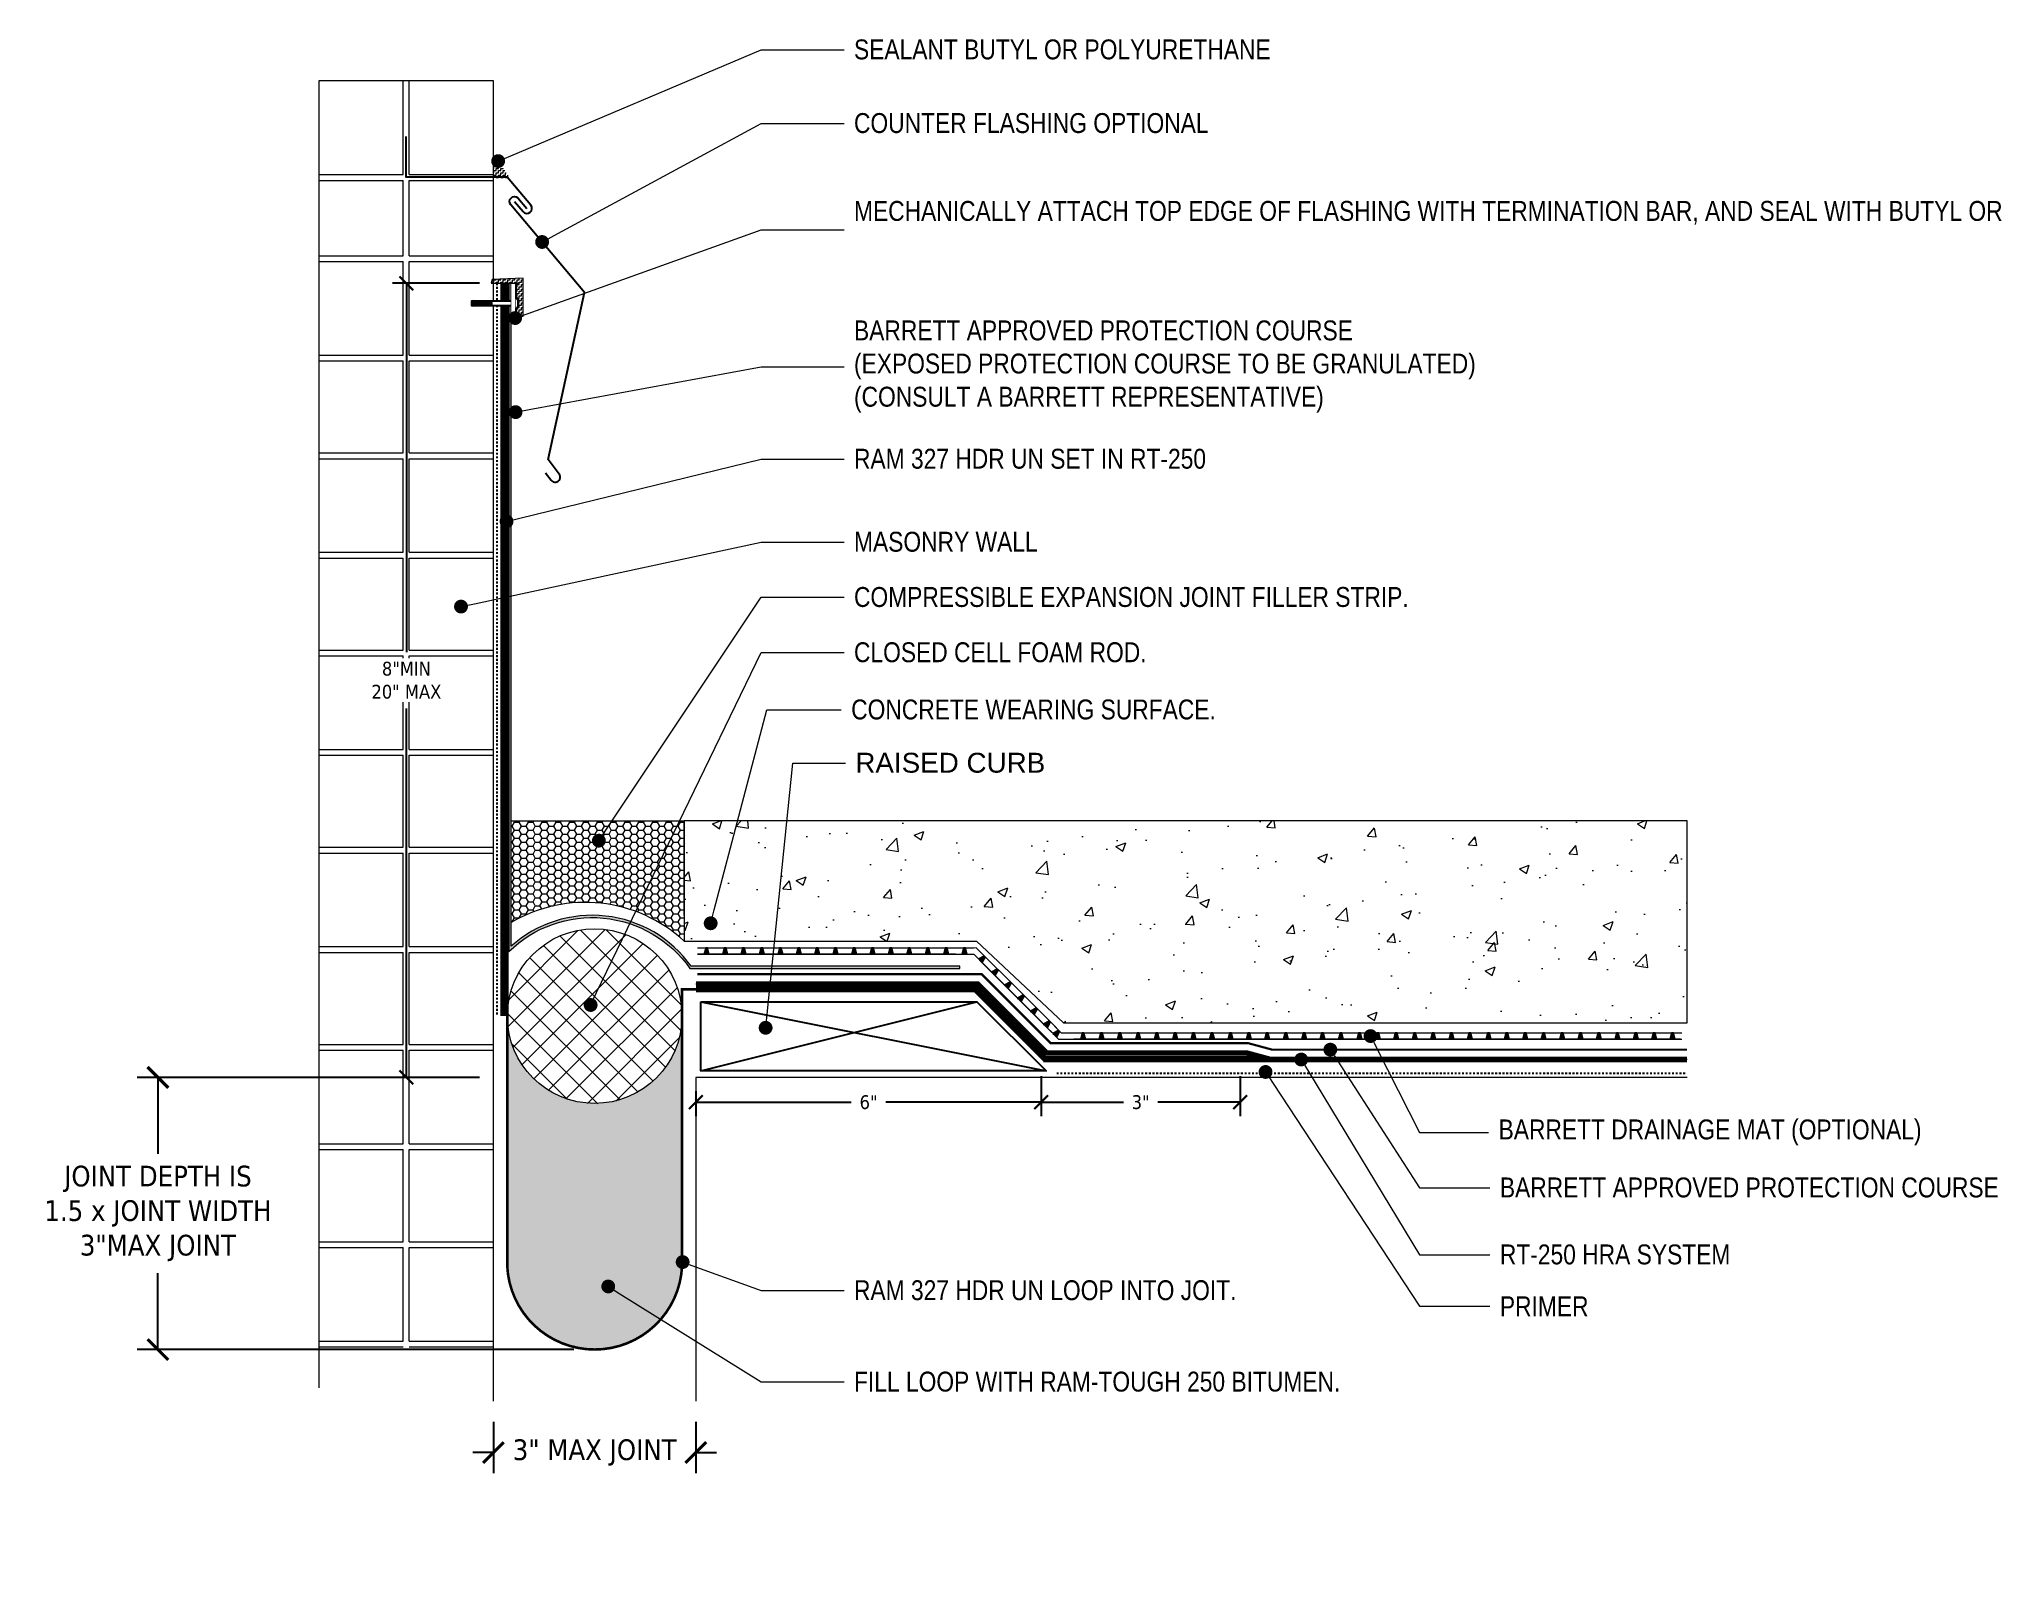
# Model space of a CAD drawing. Header units: inches. Extents: x -15 to 497, y -5 to 78.
# Drawn here: x -15.1 to 91.2, y -4.9 to 77.9 of the extents above; entities that cross this region are included whole.
import ezdxf
from ezdxf import colors
from ezdxf.entities.mleader import LeaderData, LeaderLine
from ezdxf.math import Vec2, Vec3

# ---------------------------------------------------------------- set-up
doc = ezdxf.new("R2010")
doc.units = ezdxf.units.IN
doc.header["$MEASUREMENT"] = 0
doc.set_wipeout_variables(frame=1)
doc.linetypes.add('Dashed - Dense', pattern=[0.8, 0.5000000000000001, -0.3])
doc.linetypes.add('DASHED2', pattern=[0.18749999999999997, 0.125, -0.06249999999999998])
for name, color, linetype, lineweight in [('Dimensions', 20, 'Continuous', 0), ('Drainage Mat', 191, 'Continuous', 0), ('Others', 190, 'Continuous', 0), ('RAM HDR 327', 63, 'Continuous', 0), ('Ram Mastic', 191, 'Continuous', 0), ('RT-250 HRA SYSTEM LIQUID', 241, 'Continuous', 0), ('RT-250 HRA SYSTEM MESH', 3, 'Continuous', 0), ('Text', 20, 'Continuous', 0)]:
    doc.layers.add(name, color=color, linetype=linetype, lineweight=lineweight)
for name, color, linetype in [('Fastener', 94, 'Continuous'), ('Insulation Border', 8, 'Continuous'), ('Primer', 32, 'DASHED2')]:
    doc.layers.add(name, color=color, linetype=linetype)
doc.layers.add('Metal', color=17, linetype='Continuous', true_color=0x803345)
doc.layers.add('Protection Course', color=99, linetype='Dashed - Dense', lineweight=0, true_color=0x216123)
doc.styles.add('Annotative', font='tahoma.ttf')
doc.styles.get("Standard").update_dxf_attribs({"font": ''})
doc.styles.get('Standard').set_extended_font_data('Arial Narrow')
doc.dimstyles.new('Annotative', dxfattribs={"dimscale": 0, "dimtxt": 0.09375, "dimasz": 0.09375, "dimexe": 0.09375, "dimexo": 0.09375, "dimgap": 0.0625, "dimtad": 0, "dimtih": 1, "dimtoh": 1, "dimlfac": -1, "dimzin": 3, "dimdsep": 46, "dimlunit": 4, "dimtxsty": 'Annotative', "dimblk": 'ARCHTICK', "dimcen": 0.09, "dimclrd": 256, "dimclre": 256, "dimclrt": 256, "dimadec": 0, "dimazin": 2, "dimtfac": 1, "dimtix": 1, "dimtofl": 0, "dimtmove": 1, "dimatfit": 1, "dimldrblk": 'CLOSEDBLANK', "dimfxl": 1, "dimtfill": 1, "dimtolj": 1, "dimtzin": 0, "dimarcsym": 0})

# ---------------------------------------------------------------- blocks, each defined once
blk = doc.blocks.new('_Dot')
at = {"color": 0, "linetype": 'ByBlock', "lineweight": -2}
blk.add_line((-0.5, 0), (-1, 0), dxfattribs=at)
at = {"color": 0, "linetype": 'ByBlock', "const_width": 0.5}
blk.add_lwpolyline([(-0.25, 0, 1), (0.25, 0, 1)], format="xyb", close=True, dxfattribs=at)
blk = doc.blocks.new('*U15')
at = {"layer": 'Drainage Mat'}
h = blk.add_hatch(color=256, dxfattribs=at)
h.dxf.hatch_style = 1
h.paths.add_polyline_path([(0.5, 0.3434894559173207), (0.4471967740336369, 0.3434894559173207), (0.3551590517043379, 0), (0.5, 0), (0.644840948295661, 0), (0.5528032259663647, 0.3434894559173207)])
at = {"layer": 'Drainage Mat', "linetype": 'Continuous'}
for points in [[(0, 0.3434894559173207), (1, 0.3434894559173207)], [(0, 0), (1, 0)]]:
    blk.add_lwpolyline(points, dxfattribs=at)
blk.add_lwpolyline([(0.5, 0.3434894559173207), (0.4471967740336369, 0.3434894559173207), (0.3551590517043379, 0), (0.5, 0), (0.644840948295661, 0), (0.5528032259663647, 0.3434894559173207)], close=True, dxfattribs=at)
blk = doc.blocks.new('*U16')
at = {"layer": 'Drainage Mat', "color": 0, "linetype": 'ByBlock', "lineweight": -2, "transparency": 16777216}
for p in [(20.613534071604477, 28.243657890712086), (21.613534071604477, 28.243657890712086), (22.613534071604477, 28.243657890712086), (23.613534071604477, 28.243657890712086), (24.613534071604477, 28.243657890712086), (25.613534071604477, 28.243657890712086), (26.613534071604477, 28.243657890712086), (27.613534071604477, 28.243657890712086), (28.613534071604477, 28.243657890712086), (29.613534071604477, 28.243657890712086), (30.613534071604477, 28.243657890712086), (31.613534071604477, 28.243657890712086), (32.61353407160448, 28.243657890712086), (33.61353407160448, 28.243657890712086), (34.61353407160448, 28.243657890712086)]:
    blk.add_blockref('*U15', p, dxfattribs=at)
blk = doc.blocks.new('*U17')
at = {"layer": 'Drainage Mat'}
h = blk.add_hatch(color=256, dxfattribs=at)
h.dxf.hatch_style = 1
h.paths.add_polyline_path([(0.5, 0.3434894559173207), (0.4471967740336369, 0.3434894559173207), (0.3551590517043379, 0), (0.5, 0), (0.644840948295661, 0), (0.5528032259663647, 0.3434894559173207)])
at = {"layer": 'Drainage Mat', "linetype": 'Continuous'}
for points in [[(0, 0.3434894559173207), (1, 0.3434894559173207)], [(0, 0), (1, 0)]]:
    blk.add_lwpolyline(points, dxfattribs=at)
blk.add_lwpolyline([(0.5, 0.3434894559173207), (0.4471967740336369, 0.3434894559173207), (0.3551590517043379, 0), (0.5, 0), (0.644840948295661, 0), (0.5528032259663647, 0.3434894559173207)], close=True, dxfattribs=at)
blk = doc.blocks.new('*U18')
at = {"layer": 'Drainage Mat', "color": 0, "linetype": 'ByBlock', "lineweight": -2, "transparency": 16777216}
for p in [(41.04072427402605, 23.643817036166), (42.04072427402605, 23.643817036166), (43.04072427402605, 23.643817036166), (44.04072427402605, 23.643817036166), (45.04072427402605, 23.643817036166), (46.04072427402605, 23.643817036166), (47.04072427402605, 23.643817036166), (48.04072427402605, 23.643817036166), (49.04072427402605, 23.643817036166), (50.04072427402605, 23.643817036166), (51.04072427402605, 23.643817036166), (52.04072427402605, 23.643817036166), (53.04072427402605, 23.643817036166), (54.04072427402605, 23.643817036166), (55.04072427402605, 23.643817036166), (56.04072427402605, 23.643817036166), (57.04072427402605, 23.643817036166), (58.04072427402605, 23.643817036166), (59.04072427402605, 23.643817036166), (60.04072427402605, 23.643817036166), (61.04072427402605, 23.643817036166), (62.04072427402605, 23.643817036166), (63.04072427402605, 23.643817036166), (64.04072427402605, 23.643817036166), (65.04072427402605, 23.643817036166), (66.04072427402605, 23.643817036166), (67.04072427402605, 23.643817036166), (68.04072427402605, 23.643817036166), (69.04072427402605, 23.643817036166), (70.04072427402605, 23.643817036166), (71.04072427402605, 23.643817036166), (72.04072427402605, 23.643817036166), (73.04072427402605, 23.643817036166)]:
    blk.add_blockref('*U17', p, dxfattribs=at)
blk = doc.blocks.new('*U19')
at = {"layer": 'Drainage Mat'}
h = blk.add_hatch(color=256, dxfattribs=at)
h.dxf.hatch_style = 1
h.paths.add_polyline_path([(0.5, 0.3434894559173207), (0.4471967740336369, 0.3434894559173207), (0.3551590517043379, 0), (0.5, 0), (0.644840948295661, 0), (0.5528032259663647, 0.3434894559173207)])
at = {"layer": 'Drainage Mat', "linetype": 'Continuous'}
for points in [[(0, 0.3434894559173207), (1, 0.3434894559173207)], [(0, 0), (1, 0)]]:
    blk.add_lwpolyline(points, dxfattribs=at)
blk.add_lwpolyline([(0.5, 0.3434894559173207), (0.4471967740336369, 0.3434894559173207), (0.3551590517043379, 0), (0.5, 0), (0.644840948295661, 0), (0.5528032259663647, 0.3434894559173207)], close=True, dxfattribs=at)
blk = doc.blocks.new('*U20')
at = {"layer": 'Drainage Mat', "color": 0, "linetype": 'ByBlock', "lineweight": -2, "transparency": 16777216}
for p in [(1088.3216865915122, 0.3189784293756759), (1089.3216865915122, 0.3189784293756759), (1090.3216865915122, 0.3189784293756759), (1091.3216865915122, 0.3189784293756759), (1092.3216865915122, 0.3189784293756759), (1093.321686591512, 0.3189784293757655)]:
    blk.add_blockref('*U19', p, dxfattribs=at)
blk = doc.blocks.new('_ArchTick')
at = {"color": 0, "linetype": 'ByBlock', "const_width": 0.15}
blk.add_lwpolyline([(-0.5, -0.5), (0.5, 0.5)], dxfattribs=at)
blk = doc.blocks.new('*D24')
at = {"layer": 'Defpoints', "color": 0, "transparency": 16777216}
for p in [(39.268722867091014, 22.380195624865777), (20.527817843223488, 21.560408738172995), (39.268722867091014, 20.211133447990093)]:
    blk.add_point(p, dxfattribs=at)
at = {"layer": 'Dimensions', "lineweight": -2, "transparency": 16777216}
for p, q in [((39.268722867091014, 21.630195624865777), (39.268722867091014, 19.461133447990093)), ((20.527817843223488, 20.810408738172995), (20.527817843223488, 19.461133447990093)), ((20.527817843223488, 20.211133447990093), (28.959804942128372, 20.211133447990093)), ((39.268722867091014, 20.211133447990093), (30.83673576818613, 20.211133447990093))]:
    blk.add_line(p, q, dxfattribs=at)
at = {"layer": 'Dimensions', "lineweight": -2, "transparency": 16777216, "xscale": 0.75, "yscale": 0.75, "zscale": 0.75, "rotation": 180}
blk.add_blockref('_ArchTick', (20.527817843223488, 20.211133447990093), dxfattribs=at)
at = {"layer": 'Dimensions', "lineweight": -2, "transparency": 16777216, "xscale": 0.75, "yscale": 0.75, "zscale": 0.75}
blk.add_blockref('_ArchTick', (39.268722867091014, 20.211133447990093), dxfattribs=at)
at = {"layer": 'Dimensions', "transparency": 16777216, "insert": (29.89827035515725, 20.211133447990093), "char_height": 0.75, "attachment_point": 5, "style": 'Annotative', "bg_fill": 3, "box_fill_scale": 1.25, "bg_fill_color": 9, "bg_fill_true_color": 13158600, "bg_fill_transparency": 0}
blk.add_mtext('\\A1;6"', dxfattribs=at)
blk = doc.blocks.new('_ClosedBlank')
at = {"color": 0, "linetype": 'ByBlock', "lineweight": -2}
for p, q in [((-1, 0.1666666666666666), (0, 0)), ((-1, 0.1666666666666666), (-1, -0.1666666666666666)), ((0, 0), (-1, -0.1666666666666666))]:
    blk.add_line(p, q, dxfattribs=at)
blk = doc.blocks.new('*D25')
at = {"layer": 'Defpoints', "color": 0, "transparency": 16777216}
for p in [(39.268722867091014, 22.380195624865777), (50.06568352207853, 22.380195624865777), (50.06568352207853, 20.211133447990065)]:
    blk.add_point(p, dxfattribs=at)
at = {"layer": 'Dimensions', "lineweight": -2, "transparency": 16777216}
for p, q in [((39.268722867091014, 21.630195624865777), (39.268722867091014, 19.461133447990065)), ((50.06568352207853, 21.630195624865777), (50.06568352207853, 19.461133447990065)), ((39.268722867091014, 20.211133447990065), (43.73175994408108, 20.211133447990065)), ((50.06568352207853, 20.211133447990065), (45.60264644508847, 20.211133447990065))]:
    blk.add_line(p, q, dxfattribs=at)
at = {"layer": 'Dimensions', "lineweight": -2, "transparency": 16777216, "xscale": 0.75, "yscale": 0.75, "zscale": 0.75, "rotation": 180}
blk.add_blockref('_ArchTick', (39.268722867091014, 20.211133447990065), dxfattribs=at)
at = {"layer": 'Dimensions', "lineweight": -2, "transparency": 16777216, "xscale": 0.75, "yscale": 0.75, "zscale": 0.75}
blk.add_blockref('_ArchTick', (50.06568352207853, 20.211133447990065), dxfattribs=at)
at = {"layer": 'Dimensions', "transparency": 16777216, "insert": (44.66720319458477, 20.211133447990065), "char_height": 0.75, "attachment_point": 5, "style": 'Annotative', "bg_fill": 3, "box_fill_scale": 1.25, "bg_fill_color": 9, "bg_fill_true_color": 13158600, "bg_fill_transparency": 0}
blk.add_mtext('\\A1;3"', dxfattribs=at)
blk = doc.blocks.new('zamac')
blk.add_wipeout([(-2.34375, 0.11718750000000022), (-2.265625, 0.13671875), (0, 0.13671875), (0, -0.13671875), (-2.265625, -0.13671875), (-2.34375, -0.11718749999999978)])
at = {"color": 0, "linetype": 'Continuous', "ltscale": 1.75}
for points in [[(-2.265625, 0.0390625), (-2.265625, 0.13671875), (-2.34375, 0.1171875), (-2.34375, -0.1171875), (-2.265625, -0.13671875), (-2.265625, -0.0390625)], [(-2.34375, -0.0390625), (-1.25, -0.0390625), (-1.25, 0.0390625), (-2.34375, 0.0390625)], [(-2.265625, 0.13671875), (0, 0.13671875)], [(0, -0.13671875), (-2.265625, -0.13671875)]]:
    blk.add_lwpolyline(points, dxfattribs=at)
blk.add_lwpolyline([(0, -0.3515625), (0, 0.3515625), (0.01953125, 0.3515625, -0.2360679774997382), (0.05078125, 0.3359375), (0.1484375, 0.2057291666667425, -0.1622776601684073), (0.15625, 0.1822916666667424), (0.15625, -0.1822916666667424, -0.162277660168398), (0.1484375, -0.2057291666667425), (0.05078125, -0.3359375, -0.2360679774997485), (0.01953125, -0.3515625)], format="xyb", close=True, dxfattribs=at)
blk = doc.blocks.new('flat term')
at = {"layer": 'Fastener'}
blk.add_blockref('zamac', (476.01769965714425, 15.023769702130398), dxfattribs=at)
at = {"layer": 'Drainage Mat'}
blk.add_lwpolyline([(476.01769965714425, 13.956656983527996), (475.8313328278162, 13.956656983527996), (475.8313328278162, 16.118154102775097), (476.01769965714425, 16.118154102775097)], close=True, dxfattribs=at)
blk.add_wipeout([(476.01769965714425, 13.956656983527996), (475.8313328278162, 13.956656983527996), (475.8313328278162, 16.118154102775097), (476.01769965714425, 16.118154102775097)]).dxf.layer = 'Fastener'
blk = doc.blocks.new('*D21')
at = {"layer": 'Defpoints', "color": 0, "transparency": 16777216}
for p in [(9.542044769960174, 64.68221622682968), (4.81769854864058, 21.560408738172992), (9.542044769960174, 21.560408738172995)]:
    blk.add_point(p, dxfattribs=at)
at = {"layer": 'Dimensions', "lineweight": -2, "transparency": 16777216}
for p, q in [((8.792044769960174, 64.68221622682968), (4.06769854864057, 64.68221622682968)), ((4.81769854864057, 64.68221622682968), (4.817698548640575, 44.64548978270281)), ((4.81769854864058, 21.560408738172992), (4.817698548640576, 41.59713518229985)), ((8.792044769960174, 21.560408738172995), (4.06769854864058, 21.560408738172992))]:
    blk.add_line(p, q, dxfattribs=at)
at = {"layer": 'Dimensions', "lineweight": -2, "transparency": 16777216, "xscale": 0.75, "yscale": 0.75, "zscale": 0.75}
for p, rotation in [((4.81769854864057, 64.68221622682968), 90), ((4.81769854864058, 21.560408738172992), 270)]:
    blk.add_blockref('_ArchTick', p, dxfattribs=dict(at, rotation=rotation))
at = {"layer": 'Dimensions', "transparency": 16777216, "insert": (4.817698548640586, 43.121312482501324), "char_height": 0.75, "attachment_point": 5, "style": 'Annotative', "bg_fill": 3, "box_fill_scale": 1.25, "bg_fill_color": 9, "bg_fill_true_color": 13158600, "bg_fill_transparency": 0}
blk.add_mtext('\\A1;8"MIN\\P20" MAX', dxfattribs=at)
blk = doc.blocks.new('*D22')
at = {"layer": 'Defpoints', "color": 0, "transparency": 16777216}
for p in [(9.542044769960174, 21.560408738172995), (-8.667486841273448, 6.784211449129156), (15.034931346903143, 6.78421144912916)]:
    blk.add_point(p, dxfattribs=at)
at = {"layer": 'Dimensions', "lineweight": -2, "transparency": 16777216}
for p, q in [((8.417044769960174, 21.560408738172995), (-9.792486841273451, 21.56040873817299)), ((-8.667486841273451, 21.56040873817299), (-8.66748684127345, 17.406653612791434)), ((-8.667486841273448, 6.784211449129156), (-8.667486841273448, 10.937966574510707)), ((13.909931346903143, 6.784211449129159), (-9.79248684127345, 6.784211449129156))]:
    blk.add_line(p, q, dxfattribs=at)
at = {"layer": 'Dimensions', "lineweight": -2, "transparency": 16777216, "xscale": 1.125, "yscale": 1.125, "zscale": 1.125}
for p, rotation in [((-8.667486841273451, 21.56040873817299), 90), ((-8.667486841273448, 6.784211449129156), 270)]:
    blk.add_blockref('_ArchTick', p, dxfattribs=dict(at, rotation=rotation))
at = {"layer": 'Dimensions', "transparency": 16777216, "insert": (-8.667486841273444, 14.172310093651072), "char_height": 1.125, "attachment_point": 5, "style": 'Annotative', "bg_fill": 3, "box_fill_scale": 1.25, "bg_fill_color": 9, "bg_fill_true_color": 13158600, "bg_fill_transparency": 0}
blk.add_mtext('\\A1;JOINT DEPTH IS\\P1.5 x JOINT WIDTH\\P3"MAX JOINT', dxfattribs=at)
blk = doc.blocks.new('*D23')
at = {"layer": 'Defpoints', "color": 0, "transparency": 16777216}
for p in [(9.542044769960171, 3.9874348016277423), (20.527817843223488, 3.9874348016277423), (9.542044769960171, 1.187810203395145)]:
    blk.add_point(p, dxfattribs=at)
at = {"layer": 'Dimensions', "lineweight": -2, "transparency": 16777216}
for p, q in [((9.542044769960171, 2.8624348016277423), (9.542044769960171, 0.06281020339514498)), ((20.527817843223488, 2.8624348016277423), (20.527817843223488, 0.06281020339514498)), ((9.542044769960171, 1.187810203395145), (8.417044769960171, 1.187810203395145)), ((20.527817843223488, 1.187810203395145), (21.652817843223488, 1.187810203395145))]:
    blk.add_line(p, q, dxfattribs=at)
at = {"layer": 'Dimensions', "lineweight": -2, "transparency": 16777216, "xscale": 1.125, "yscale": 1.125, "zscale": 1.125}
blk.add_blockref('_ArchTick', (9.542044769960171, 1.187810203395145), dxfattribs=at)
at = {"layer": 'Dimensions', "lineweight": -2, "transparency": 16777216, "xscale": 1.125, "yscale": 1.125, "zscale": 1.125, "rotation": 180}
blk.add_blockref('_ArchTick', (20.527817843223488, 1.187810203395145), dxfattribs=at)
at = {"layer": 'Dimensions', "transparency": 16777216, "insert": (15.03493130659183, 1.187810203395145), "char_height": 1.125, "attachment_point": 5, "style": 'Annotative', "bg_fill": 3, "box_fill_scale": 1.25, "bg_fill_color": 9, "bg_fill_true_color": 13158600, "bg_fill_transparency": 0}
blk.add_mtext('\\A1;3" MAX JOINT', dxfattribs=at)

msp = doc.modelspace()

# ---------------------------------------------------------------- hatches: boundary and pattern name
at = {"layer": 'Drainage Mat'}
h = msp.add_hatch(dxfattribs=at)
h.set_pattern_fill('ANSI37', color=256, scale=8)
h.set_pattern_definition([(45, (-1052.815044885324, 28.90605019455919), (-0.7071067811865476, 0.7071067811865476), []), (135, (-1052.815044885324, 28.90605019455919), (-0.7071067811865476, -0.7071067811865475), [])])
edge = h.paths.add_edge_path()
edge.add_arc((15.0298479640511, 24.871715374943793), 4.7428868662594255, 0, 360)
h = msp.add_hatch(color=256, dxfattribs=at)
h.dxf.hatch_style = 1
h.paths.add_polyline_path([(40.253104919497105, 24.08985448991021), (40.21576740034777, 24.12719200905955), (39.90780317921838, 23.949388783098325), (40.010221195951885, 23.84697076636498), (40.11263921268517, 23.744552749631634), (40.29044243864644, 24.05251697076087)])
at = {"layer": 'Others'}
h = msp.add_hatch(dxfattribs=at)
h.set_pattern_fill('CONCRETE___STRUCTURAL_0002', color=256, style=0, pattern_type=2)
h.set_pattern_definition([(50.000000000000014, (47.109579909904255, 29.88561087743507), (-5.465522591416535, 0.4781712685672681), [0.5714999999998737, -6.28649999999861]), (355, (47.109579909904255, 29.88561087743507), (-1.0572851621308268, 5.731704058792826), [0.45719999999989924, -5.029199999998892]), (100.45139999999986, (47.565040111504345, 29.84576330663505), (4.408241488659885, 5.253529310503299), [0.4857002477998928, -5.342702893438821]), (46.1842, (47.109579909904255, 31.40961087743473), (-8.132376790525619, 1.2612548891868407), [0.8572499999998107, -9.429749999997915]), (96.63559999999983, (47.787277906804206, 31.304505878094645), (7.122129816279565, 7.4227781762597145), [0.7285503945598393, -8.014053059998231]), (351.1842, (47.109579909904255, 31.40961087743473), (7.122124021916669, 7.422783739049336), [0.6857999999998489, -7.543799999998337]), (20.999999999999982, (47.8715799099042, 31.028610877434815), (-4.548431737141675, 3.0679559468692057), [0.571499999999874, -6.286499999998615]), (325.9999999999998, (47.8715799099042, 31.028610877434815), (1.8540628292420682, 5.525643343255794), [0.4571999999998992, -5.029199999998891]), (71.45140000000022, (48.25061572536413, 30.772947639714815), (6.402496429789534, 2.457682384929318), [0.4857002477998929, -5.3427028934388225]), (37.50000000000002, (47.109579909904255, 29.88561087743507), (0.09265809751773335, 2.5366511661940345), [0, -4.968239999998905, 0, -5.105399999998875, 0, -5.0482499999988875]), (7.500000000000017, (47.109579909904255, 29.88561087743507), (2.0045898753087297, 3.0054172445429237), [0, -2.9108399999993586, 0, -4.85393999999893, 0, -1.924049999999576]), (327.50000000000006, (45.410319909904615, 29.88561087743507), (-4.06772696363286, 0.17186812261593376), [0, -1.90499999999958, 0, -5.94359999999869, 0, -7.886699999998261]), (317.50000000000017, (44.64831990990467, 29.88561087743507), (4.443878610388001, 0.7627999653721076), [0, -2.4764999999994526, 0, -3.9471599999991285, 0, -5.600699999998763])])
h.paths.add_polyline_path([(74.32264876715351, 35.48691285386515), (19.896511052654773, 35.48691285386515), (19.896511052654773, 28.952457823831764), (35.75560793276679, 28.95245782383185), (40.47988304450962, 24.519813290548843), (41.2597872396226, 24.519813290548846), (43.61744744598502, 24.519813290548854), (51.268710940069354, 24.519813290548875), (52.76348239109677, 24.51981329054888), (74.32264876715374, 24.519813290548942)])
at = {"layer": 'Protection Course'}
h = msp.add_hatch(dxfattribs=at)
h.set_pattern_fill('AGGREGAT', color=256, scale=0.3, pattern_type=2)
h.set_pattern_definition([(0, (-1052.809961502472, 28.922983336159902), (0.3, 0.3), [0.03, -0.045, 0.015, -0.045, 0.015, -0.15]), (0, (-1052.659961502472, 28.952983336159903), (0.3, 0.3), [0.015, -0.285]), (0, (-1052.7499615024722, 28.967983336159904), (0.3, 0.3), [0.015, -0.03, 0.015, -0.24]), (0, (-1052.599961502472, 28.9829833361599), (0.3, 0.3), [0.03, -0.27]), (0, (-1052.5699615024723, 28.9979833361599), (0.3, 0.3), [0.015, -0.285]), (0, (-1052.659961502472, 29.027983336159902), (0.3, 0.3), [0.03, -0.27]), (0, (-1052.809961502472, 29.042983336159903), (0.3, 0.3), [0.015, -0.03, 0.015, -0.075, 0.045, -0.12]), (0, (-1052.599961502472, 29.0729833361599), (0.3, 0.3), [0.03, -0.27]), (0, (-1052.7799615024724, 29.0879833361599), (0.3, 0.3), [0.03, -0.015, 0.015, -0.12, 0.015, -0.105]), (0, (-1052.7949615024722, 29.1029833361599), (0.3, 0.3), [0.015, -0.285]), (0, (-1052.6899615024722, 29.117983336159902), (0.3, 0.3), [0.015, -0.015, 0.015, -0.255]), (0, (-1052.7349615024723, 29.132983336159903), (0.3, 0.3), [0.015, -0.285]), (0, (-1052.5399615024721, 29.147983336159903), (0.3, 0.3), [0.015, -0.285]), (0, (-1052.6749615024723, 29.1629833361599), (0.3, 0.3), [0.015, -0.12, 0.015, -0.15]), (0, (-1052.6749615024723, 29.1779833361599), (0.3, 0.3), [0.03, -0.27]), (0, (-1052.6149615024724, 29.1929833361599), (0.3, 0.3), [0.03, -0.27]), (0, (-1052.7949615024722, 29.207983336159902), (0.3, 0.3), [0.015, -0.18, 0.03, -0.075]), (90, (-1052.809961502472, 29.057983336159904), (-0.29999999999999993, 0.3), [0.06, -0.06, 0.03, -0.15]), (90, (-1052.7949615024722, 29.057983336159904), (-0.29999999999999993, 0.3), [0.015, -0.105, 0.03, -0.15]), (90, (-1052.7799615024724, 28.9829833361599), (-0.29999999999999993, 0.3), [0.045, -0.255]), (90, (-1052.764961502472, 28.9829833361599), (-0.29999999999999993, 0.3), [0.03, -0.27]), (90, (-1052.7499615024722, 28.937983336159903), (-0.29999999999999993, 0.3), [0.015, -0.18, 0.015, -0.015, 0.03, -0.045]), (90, (-1052.7199615024724, 28.937983336159903), (-0.29999999999999993, 0.3), [0.015, -0.105, 0.015, -0.165]), (90, (-1052.704961502472, 29.057983336159904), (-0.29999999999999993, 0.3), [0.03, -0.045, 0.015, -0.015, 0.03, -0.165]), (90, (-1052.6899615024722, 28.9979833361599), (-0.29999999999999993, 0.3), [0.03, -0.165, 0.015, -0.09]), (90, (-1052.6749615024723, 28.937983336159903), (-0.29999999999999993, 0.3), [0.015, -0.015, 0.03, -0.24]), (90, (-1052.6449615024721, 29.132983336159903), (-0.29999999999999993, 0.3), [0.015, -0.285]), (90, (-1052.6299615024723, 29.132983336159903), (-0.29999999999999993, 0.3), [0.03, -0.03, 0.015, -0.015, 0.03, -0.18]), (90, (-1052.6149615024724, 28.9979833361599), (-0.29999999999999993, 0.3), [0.015, -0.015, 0.015, -0.03, 0.015, -0.21]), (90, (-1052.5699615024723, 29.1029833361599), (-0.29999999999999993, 0.3), [0.06, -0.24]), (90, (-1052.554961502472, 29.0729833361599), (-0.29999999999999993, 0.3), [0.06, -0.045, 0.03, -0.165]), (90, (-1052.5399615024721, 28.952983336159903), (-0.29999999999999993, 0.3), [0.015, -0.045, 0.03, -0.21]), (90, (-1052.5249615024723, 28.9829833361599), (-0.29999999999999993, 0.3), [0.045, -0.255]), (45, (-1052.6899615024722, 28.922983336159902), (0, 0.29999999949659056), [0.021213000000000003, -0.4030510686]), (45, (-1052.5249615024723, 28.937983336159903), (0, 0.29999999949659056), [0.021213000000000003, -0.36062506860000004, 0.021213000000000003, -0.021213000000000003]), (45, (-1052.7199615024724, 28.952983336159903), (0, 0.29999999949659056), [0.021213000000000003, -0.16970400000000002, 0.021213000000000003, -0.21213406860000003]), (45, (-1052.6449615024721, 28.952983336159903), (0, 0.29999999949659056), [0.021213000000000003, -0.3394120686, 0.021213000000000003, -0.042426000000000005]), (45, (-1052.6299615024723, 28.952983336159903), (0, 0.29999999949659056), [0.042426000000000005, -0.16970400000000002, 0.042426000000000005, -0.16970806859999998]), (45, (-1052.704961502472, 28.9829833361599), (0, 0.29999999949659056), [0.02121, -0.19091999999999998, 0.02121, -0.02121, 0.02121, -0.1485040686]), (45, (-1052.554961502472, 28.9979833361599), (0, 0.29999999949659056), [0.021213000000000003, -0.021213000000000003, 0.021213000000000003, -0.36062506860000004]), (45, (-1052.764961502472, 29.012983336159902), (0, 0.29999999949659056), [0.021213000000000003, -0.254556, 0.021213000000000003, -0.12728206860000002]), (45, (-1052.5249615024723, 29.042983336159903), (0, 0.29999999949659056), [0.02121, -0.02121, 0.02121, -0.08485200000000001, 0.02121, -0.2545720686]), (45, (-1052.704961502472, 29.0879833361599), (0, 0.29999999949659056), [0.021213000000000003, -0.4030510686]), (45, (-1052.7799615024724, 29.1029833361599), (0, 0.29999999949659056), [0.04242629999999999, -0.3818377686]), (45, (-1052.809961502472, 29.132983336159903), (0, 0.29999999949659056), [0.021213000000000003, -0.021213000000000003, 0.021213000000000003, -0.36062506860000004]), (45, (-1052.6449615024721, 29.1779833361599), (0, 0.29999999949659056), [0.021213000000000003, -0.4030510686]), (45, (-1052.554961502472, 29.207983336159902), (0, 0.29999999949659056), [0.021213000000000003, -0.4030510686]), (135, (-1052.6749615024723, 28.952983336159903), (1.6653345369377347e-17, 0.29999999949659056), [0.021213000000000003, -0.4030510686]), (135, (-1052.659961502472, 28.952983336159903), (1.6653345369377347e-17, 0.29999999949659056), [0.021213000000000003, -0.4030510686]), (135, (-1052.7499615024722, 28.967983336159904), (1.6653345369377347e-17, 0.29999999949659056), [0.021213000000000003, -0.08485200000000001, 0.042426000000000005, -0.2757730686]), (135, (-1052.809961502472, 28.967983336159904), (1.6653345369377347e-17, 0.29999999949659056), [0.021213000000000003, -0.4030510686]), (135, (-1052.6149615024724, 29.012983336159902), (1.6653345369377347e-17, 0.29999999949659056), [0.021213000000000003, -0.16970562, 0.021213000000000003, -0.2121324486]), (135, (-1052.599961502472, 29.012983336159902), (1.6653345369377347e-17, 0.29999999949659056), [0.02121, -0.12729, 0.02121, -0.12726, 0.02121, -0.10608406860000001]), (135, (-1052.7799615024724, 29.027983336159902), (1.6653345369377347e-17, 0.29999999949659056), [0.021213000000000003, -0.4030510686]), (135, (-1052.5399615024721, 29.042983336159903), (1.6653345369377347e-17, 0.29999999949659056), [0.04242, -0.10606499999999999, 0.02121, -0.02121, 0.02121, -0.21214906860000002]), (135, (-1052.7349615024723, 29.0879833361599), (1.6653345369377347e-17, 0.29999999949659056), [0.021213000000000003, -0.4030510686]), (135, (-1052.6149615024724, 29.0879833361599), (1.6653345369377347e-17, 0.29999999949659056), [0.04242629999999999, -0.3818377686]), (135, (-1052.599961502472, 29.0879833361599), (1.6653345369377347e-17, 0.29999999949659056), [0.021213000000000003, -0.4030510686]), (135, (-1052.6899615024722, 29.117983336159902), (1.6653345369377347e-17, 0.29999999949659056), [0.021213000000000003, -0.4030510686]), (135, (-1052.7799615024724, 29.1629833361599), (1.6653345369377347e-17, 0.29999999949659056), [0.021213000000000003, -0.4030510686]), (135, (-1052.5399615024721, 29.1629833361599), (1.6653345369377347e-17, 0.29999999949659056), [0.021213000000000003, -0.4030510686]), (26.565051199999992, (-1052.7799615024724, 28.922983336159902), (0.30000000000002824, 1.2001934446281836e-10), [0.03354, -0.6372803930999998]), (26.565051199999992, (-1052.809961502472, 28.952983336159903), (0.30000000000002824, 1.2001934446281836e-10), [0.03354, -0.6372803930999998]), (26.565051199999992, (-1052.809961502472, 28.967983336159904), (0.30000000000002824, 1.2001934446281836e-10), [0.03354, -0.6372803930999998]), (26.565051199999992, (-1052.7349615024723, 28.967983336159904), (0.30000000000002824, 1.2001934446281836e-10), [0.03354, -0.6372803930999998]), (26.565051199999992, (-1052.7499615024722, 29.027983336159902), (0.30000000000002824, 1.2001934446281836e-10), [0.03354, -0.6372803930999998]), (26.565051199999992, (-1052.7499615024722, 29.042983336159903), (0.30000000000002824, 1.2001934446281836e-10), [0.03354, -0.6372803930999998]), (26.565051199999992, (-1052.6899615024722, 29.1029833361599), (0.30000000000002824, 1.2001934446281836e-10), [0.03354, -0.6372803930999998]), (26.565051199999992, (-1052.6749615024723, 29.117983336159902), (0.30000000000002824, 1.2001934446281836e-10), [0.03354, -0.6372803930999998]), (26.565051199999992, (-1052.7949615024722, 29.147983336159903), (0.30000000000002824, 1.2001934446281836e-10), [0.03354, -0.6372803930999998]), (26.565051199999992, (-1052.704961502472, 29.147983336159903), (0.30000000000002824, 1.2001934446281836e-10), [0.03354, -0.6372803930999998]), (63.43494882000001, (-1052.554961502472, 28.922983336159902), (1.5299594924300663e-11, 0.3000000000000282), [0.03353999999999998, -0.6372803930999995]), (63.43494882000001, (-1052.6299615024723, 28.967983336159904), (1.5299594924300663e-11, 0.3000000000000282), [0.03353999999999998, -0.6372803930999995]), (63.43494882000001, (-1052.6749615024723, 28.9979833361599), (1.5299594924300663e-11, 0.3000000000000282), [0.03353999999999998, -0.6372803930999995]), (63.43494882000001, (-1052.6299615024723, 29.042983336159903), (1.5299594924300663e-11, 0.3000000000000282), [0.03353999999999998, -0.6372803930999995]), (63.43494882000001, (-1052.6149615024724, 29.042983336159903), (1.5299594924300663e-11, 0.3000000000000282), [0.03353999999999998, -0.6372803930999995]), (63.43494882000001, (-1052.7199615024724, 29.0879833361599), (1.5299594924300663e-11, 0.3000000000000282), [0.03353999999999998, -0.6372803930999995]), (63.43494882000001, (-1052.7499615024722, 29.1029833361599), (1.5299594924300663e-11, 0.3000000000000282), [0.03353999999999998, -0.6372803930999995]), (63.43494882000001, (-1052.6299615024723, 29.1629833361599), (1.5299594924300663e-11, 0.3000000000000282), [0.03353999999999998, -0.6372803930999995]), (63.43494882000001, (-1052.7499615024722, 29.1929833361599), (1.5299594924300663e-11, 0.3000000000000282), [0.03353999999999998, -0.6372803930999995]), (116.56505120000001, (-1052.7949615024722, 29.1029833361599), (-1.200194443828906e-10, 0.3000000000000282), [0.03353999999999998, -0.6372803930999995]), (116.56505120000001, (-1052.6149615024724, 29.1029833361599), (-1.200194443828906e-10, 0.3000000000000282), [0.03353999999999998, -0.6372803930999995]), (116.56505120000001, (-1052.809961502472, 29.117983336159902), (-1.200194443828906e-10, 0.3000000000000282), [0.03353999999999998, -0.6372803930999995]), (116.56505120000001, (-1052.5699615024723, 29.1629833361599), (-1.200194443828906e-10, 0.3000000000000282), [0.03353999999999998, -0.6372803930999995]), (116.56505120000001, (-1052.764961502472, 29.1779833361599), (-1.200194443828906e-10, 0.3000000000000282), [0.03353999999999998, -0.6372803930999995]), (116.56505120000001, (-1052.704961502472, 29.1929833361599), (-1.200194443828906e-10, 0.3000000000000282), [0.03353999999999998, -0.6372803930999995]), (153.4349488, (-1052.6899615024722, 28.922983336159902), (-0.3000000000000282, 1.200193777695091e-10), [0.03354, -0.6372803930999998]), (153.4349488, (-1052.7499615024722, 28.952983336159903), (-0.3000000000000282, 1.200193777695091e-10), [0.03354, -0.6372803930999998]), (153.4349488, (-1052.5399615024721, 28.967983336159904), (-0.3000000000000282, 1.200193777695091e-10), [0.03354, -0.6372803930999998]), (153.4349488, (-1052.5699615024723, 28.9979833361599), (-0.3000000000000282, 1.200193777695091e-10), [0.03354, -0.6372803930999998]), (153.4349488, (-1052.6899615024722, 29.027983336159902), (-0.3000000000000282, 1.200193777695091e-10), [0.03354, -0.6372803930999998]), (153.4349488, (-1052.764961502472, 29.042983336159903), (-0.3000000000000282, 1.200193777695091e-10), [0.03354, -0.6372803930999998]), (153.4349488, (-1052.6749615024723, 29.042983336159903), (-0.3000000000000282, 1.200193777695091e-10), [0.03354, -0.6372803930999998]), (153.4349488, (-1052.7199615024724, 29.0729833361599), (-0.3000000000000282, 1.200193777695091e-10), [0.03354, -0.6372803930999998]), (153.4349488, (-1052.7199615024724, 29.147983336159903), (-0.3000000000000282, 1.200193777695091e-10), [0.03354, -0.6372803930999998]), (153.4349488, (-1052.809961502472, 29.207983336159902), (-0.3000000000000282, 1.200193777695091e-10), [0.03354, -0.6372803930999998]), (153.4349488, (-1052.6299615024723, 29.207983336159902), (-0.3000000000000282, 1.200193777695091e-10), [0.03354, -0.6372803930999998]), (153.4349488, (-1052.599961502472, 29.207983336159902), (-0.3000000000000282, 1.200193777695091e-10), [0.03354, -0.6372803930999998])])
edge = h.paths.add_edge_path()
edge.add_line((34.85997727179608, 27.475485024505403), (34.85997727179608, 27.600485024505403))
edge.add_line((34.85997727179608, 27.600485024505403), (20.27016491278448, 27.600485024505403))
edge.add_arc((14.90679356775939, 23.774690838935545), 6.588053835160758, 35.500981220284615, 131.89387685699342)
edge.add_line((10.507600803634773, 28.678725540999753), (10.507600803634773, 64.68221622682965))
edge.add_line((10.507600803634773, 64.68221622682965), (10.382600803634773, 64.68221622682965))
edge.add_line((10.382600803634773, 64.68221622682965), (10.382600803634773, 28.395708892212028))
edge.add_arc((14.903551732423058, 23.773140636188366), 6.465843686798288, 34.931756182481024, 134.3632643875278, ccw=False)
edge.add_line((20.204474351402382, 27.475485024505403), (34.85997727179608, 27.475485024505403))
at = {"layer": 'Ram Mastic'}
h = msp.add_hatch(dxfattribs=at)
h.set_pattern_fill('ZIGZAG', color=256)
h.set_pattern_definition([(0, (-1052.809961502472, 28.922983336159902), (0.125, 0.125), [0.125, -0.125]), (90, (-1052.684961502472, 28.922983336159902), (-0.12499999999999999, 0.125), [0.125, -0.125])])
h.paths.add_polyline_path([(10.329699175401288, 70.53820617906568), (9.532248507859208, 71.70498455037169), (9.53224850785898, 70.41815373152512), (10.329699175401288, 70.41815373152512)])
at = {"layer": 'Ram Mastic', "linetype": 'Continuous'}
h = msp.add_hatch(dxfattribs=at)
h.set_pattern_fill('HONEY', color=256, scale=2, style=0)
h.set_pattern_definition([(0, (-1052.809961502472, 28.922983336159902), (0.375, 0.21650635094610965), [0.25, -0.5]), (120, (-1052.809961502472, 28.922983336159902), (-0.3749999999999999, 0.2165063509461097), [0.24999999999999992, -0.49999999999999983]), (60, (-1052.809961502472, 28.922983336159902), (8.326672684688674e-17, 0.43301270189221935), [-0.5, 0.25])])
edge = h.paths.add_edge_path()
edge.add_line((19.896509293269105, 35.486912761062214), (19.896509293269105, 28.955314389831457))
edge.add_arc((14.517112796981714, 23.1509636241113), 7.9138103639008985, 47.17604866247867, 120.44077623691557)
edge.add_line((10.507600803634773, 29.97388147873862), (10.507600803634773, 35.486912761062214))
edge.add_line((10.507600803634773, 35.486912761062214), (19.896509293269105, 35.486912761062214))
at = {"layer": 'RT-250 HRA SYSTEM LIQUID', "ltscale": 1.5}
msp.add_hatch(color=256, dxfattribs=at).paths.add_polyline_path([(10.29204448063922, 24.888648516544364), (10.292044480639447, 11.787741387696954, 1.0514358031147883), (19.777818213165915, 11.787741387708778), (19.777818213171372, 24.88864851653905, -0.9999999999980044)])

# ---------------------------------------------------------------- linework, layer by layer
at = {"layer": 'Drainage Mat'}
for points in [[(34.61353407160448, 28.243657890712086), (20.613534071604477, 28.243657890712086)], [(35.85641779514947, 28.486541614257302), (35.75040941966938, 28.587147346629408), (35.5245531163074, 28.586388413096522)], [(39.60789739905533, 24.24929456326147), (35.61353407160425, 28.243657890712086)], [(39.75436577615926, 24.102826186157532), (40.21337492615078, 23.643817036166), (41.04072427402605, 23.643817036166)], [(39.99724949970448, 24.345709909702762), (40.35565291732394, 23.98730649208332), (41.04072427402605, 23.98730649208332)], [(73.9680192514162, 23.643817036166), (41.04072427402605, 23.643817036166)]]:
    msp.add_lwpolyline(points, dxfattribs=at)
at = {"layer": 'Drainage Mat', "linetype": 'Continuous'}
msp.add_lwpolyline([(40.253104919497105, 24.08985448991021), (40.21576740034777, 24.12719200905955), (39.90780317921838, 23.949388783098325), (40.010221195951885, 23.84697076636498), (40.11263921268517, 23.744552749631634), (40.29044243864644, 24.05251697076087)], close=True, dxfattribs=at)
at = {"layer": 'Insulation Border', "linetype": 'Continuous', "flags": 128}
msp.add_lwpolyline([(20.79152098819179, 25.670622658411983), (35.785251733312066, 25.670622658411983), (39.53242601205932, 21.923448379664844), (20.79152098819179, 21.923448379664844)], close=True, dxfattribs=at)
at = {"layer": 'Metal'}
for points in [[(10.689273905924779, 69.11747230733549), (11.15024238147464, 68.57090860688231, 0.9999993498284251), (11.56535461837268, 68.92101126174782), (10.287199903005444, 70.43650429389287), (4.8051583873174195, 70.43650429389287), (4.8051583873174195, 72.64287931348905)], [(12.375431805696394, 54.39003683716247), (12.671609990848879, 53.99263475582467, 1.0000003503102275), (13.107023862566734, 54.317142831288876), (12.514664622054056, 55.111945700843464), (14.491611688730359, 64.1879420601869), (10.481718623335496, 68.94242100188465, -0.9186462844735053), (10.864326021128022, 69.3250283996772), (11.35779892143853, 68.74595942577831)]]:
    msp.add_lwpolyline(points, format="xyb", dxfattribs=at)
at = {"layer": 'Others'}
for p, q in [((0.06827394753042881, 75.66664290104005), (0.06827394753042881, 45.439255589750175)), ((9.542044769960171, 75.66664290104005), (0.06827394753042881, 75.66664290104005)), ((4.64850204035713, 70.58486076097635), (4.64850204035713, 75.66664290104005)), ((4.961816677133243, 70.58486076097635), (4.961816677133243, 75.66664290104005)), ((9.542044769960171, 3.9874348016277423), (9.542044769960171, 75.66664290104005)), ((0.06827394753042881, 70.58486076097635), (4.64850204035713, 70.58486076097635)), ((0.06827394753042881, 70.2715461242003), (4.64850204035713, 70.2715461242003)), ((4.64850204035713, 66.17919048823312), (4.64850204035713, 70.2715461242003)), ((4.961816677133243, 70.58486076097635), (9.542044769960171, 70.58486076097635)), ((4.961816677133243, 70.2715461242003), (9.542044769960171, 70.2715461242003)), ((4.961816677133243, 66.17919048823312), (4.961816677133243, 70.2715461242003)), ((0.06827394753042881, 66.17919048823312), (4.64850204035713, 66.17919048823312)), ((4.961816677133243, 66.17919048823312), (9.542044769960171, 66.17919048823312)), ((0.06827394753042881, 65.86587585145706), (4.64850204035713, 65.86587585145706)), ((4.64850204035713, 60.78409371139337), (4.64850204035713, 65.86587585145706)), ((4.961816677133243, 65.86587585145706), (9.542044769960171, 65.86587585145706)), ((4.961816677133243, 60.78409371139337), (4.961816677133243, 65.86587585145706)), ((0.06827394753042881, 60.78409371139337), (4.64850204035713, 60.78409371139337)), ((4.961816677133243, 60.78409371139337), (9.542044769960171, 60.78409371139337)), ((0.06827394753042881, 60.47077907461731), (4.64850204035713, 60.47077907461731)), ((4.64850204035713, 55.47116613390351), (4.64850204035713, 60.47077907461731)), ((4.961816677133243, 60.47077907461731), (9.542044769960171, 60.47077907461731)), ((4.961816677133243, 55.47116613390351), (4.961816677133243, 60.47077907461731)), ((0.06827394753042881, 55.47116613390351), (4.64850204035713, 55.47116613390351)), ((4.961816677133243, 55.47116613390351), (9.542044769960171, 55.47116613390351)), ((0.06827394753042881, 55.15785149712745), (4.64850204035713, 55.15785149712745)), ((4.64850204035713, 50.07606935706376), (4.64850204035713, 55.15785149712745)), ((4.961816677133243, 55.15785149712745), (9.542044769960171, 55.15785149712745)), ((4.961816677133243, 50.07606935706376), (4.961816677133243, 55.15785149712745)), ((0.06827394753042881, 50.07606935706376), (4.64850204035713, 50.07606935706376)), ((4.961816677133243, 50.07606935706376), (9.542044769960171, 50.07606935706376)), ((0.06827394753042881, 49.7627547202877), (4.64850204035713, 49.7627547202877)), ((4.64850204035713, 44.7631417795739), (4.64850204035713, 49.7627547202877)), ((4.961816677133243, 49.7627547202877), (9.542044769960171, 49.7627547202877)), ((4.961816677133243, 44.7631417795739), (4.961816677133243, 49.7627547202877)), ((0.06827394753042881, 45.439255589750175), (0.06827394753042881, 4.696561617156036)), ((0.06827394753042881, 44.7631417795739), (4.64850204035713, 44.7631417795739)), ((4.961816677133243, 44.7631417795739), (9.542044769960171, 44.7631417795739)), ((0.06827394753042881, 44.449827142797844), (4.64850204035713, 44.449827142797844)), ((4.64850204035713, 39.36804500273415), (4.64850204035713, 44.449827142797844)), ((4.961816677133243, 44.449827142797844), (9.542044769960171, 44.449827142797844)), ((4.961816677133243, 39.36804500273415), (4.961816677133243, 44.449827142797844)), ((0.06827394753042881, 39.36804500273415), (4.64850204035713, 39.36804500273415)), ((4.961816677133243, 39.36804500273415), (9.542044769960171, 39.36804500273415)), ((0.06827394753042881, 39.05473036595809), (4.64850204035713, 39.05473036595809)), ((4.64850204035713, 34.05511742524429), (4.64850204035713, 39.05473036595809)), ((4.961816677133243, 39.05473036595809), (9.542044769960171, 39.05473036595809)), ((4.961816677133243, 34.05511742524429), (4.961816677133243, 39.05473036595809)), ((19.89651017296194, 30.348614889319734), (19.89651017296194, 35.486912761062214)), ((74.32264800715336, 35.486912761062214), (19.89651017296194, 35.486912761062214)), ((0.06827394753042881, 34.05511742524429), (4.64850204035713, 34.05511742524429)), ((4.961816677133243, 34.05511742524429), (9.542044769960171, 34.05511742524429)), ((0.06827394753042881, 33.741802788468235), (4.64850204035713, 33.741802788468235)), ((4.64850204035713, 28.66002064840454), (4.64850204035713, 33.741802788468235)), ((4.961816677133243, 33.741802788468235), (9.542044769960171, 33.741802788468235)), ((4.961816677133243, 28.66002064840454), (4.961816677133243, 33.741802788468235)), ((0.06827394753042881, 28.66002064840454), (4.64850204035713, 28.66002064840454)), ((0.06827394753042881, 28.346706011628484), (4.64850204035713, 28.346706011628484)), ((4.64850204035713, 23.34709307091468), (4.64850204035713, 28.346706011628484)), ((4.961816677133243, 28.66002064840454), (9.542044769960171, 28.66002064840454)), ((4.961816677133243, 28.346706011628484), (9.542044769960171, 28.346706011628484)), ((4.961816677133243, 23.34709307091468), (4.961816677133243, 28.346706011628484)), ((0.06827394753042881, 23.34709307091468), (4.64850204035713, 23.34709307091468)), ((0.06827394753042881, 23.033778434138625), (4.64850204035713, 23.033778434138625)), ((4.64850204035713, 17.95199629407493), (4.64850204035713, 23.033778434138625)), ((4.961816677133243, 23.34709307091468), (9.542044769960171, 23.34709307091468)), ((4.961816677133243, 23.033778434138625), (9.542044769960171, 23.033778434138625)), ((4.961816677133243, 17.95199629407493), (4.961816677133243, 23.033778434138625)), ((74.32264800715336, 21.560408738172995), (20.527817843223488, 21.560408738172995)), ((20.527817843223488, 21.560408738172995), (20.527817843223488, 3.9874348016277423)), ((0.06827394753042881, 17.95199629407493), (4.64850204035713, 17.95199629407493)), ((0.06827394753042881, 17.638681657298875), (4.64850204035713, 17.638681657298875)), ((4.64850204035713, 12.639068716585072), (4.64850204035713, 17.638681657298875)), ((4.961816677133243, 17.95199629407493), (9.542044769960171, 17.95199629407493)), ((4.961816677133243, 17.638681657298875), (9.542044769960171, 17.638681657298875)), ((4.961816677133243, 12.639068716585072), (4.961816677133243, 17.638681657298875)), ((0.06827394753042881, 12.639068716585072), (4.64850204035713, 12.639068716585072)), ((0.06827394753042881, 12.325754079809016), (4.64850204035713, 12.325754079809016)), ((4.64850204035713, 7.243971939745322), (4.64850204035713, 12.325754079809016)), ((4.961816677133243, 12.639068716585072), (9.542044769960171, 12.639068716585072)), ((4.961816677133243, 12.325754079809016), (9.542044769960171, 12.325754079809016)), ((4.961816677133243, 7.243971939745322), (4.961816677133243, 12.325754079809016)), ((0.06827394753042881, 9.417493268163255), (0.06827394753042881, 4.696561617156036)), ((0.06827394753042881, 7.243971939745322), (4.64850204035713, 7.243971939745322)), ((0.06827394753042881, 6.930657302969266), (4.64850204035713, 6.930657302969266)), ((4.961816677133243, 7.243971939745322), (9.542044769960171, 7.243971939745322)), ((4.961816677133243, 6.930657302969266), (9.542044769960171, 6.930657302969266))]:
    msp.add_line(p, q, dxfattribs=at)
at = {"layer": 'Others', "flags": 128}
msp.add_lwpolyline([(74.32264876715351, 35.48691285386515), (19.896511052654773, 35.48691285386515), (19.896511052654773, 28.952457823831764), (35.75560793276679, 28.95245782383185), (40.47988304450962, 24.519813290548843), (41.2597872396226, 24.519813290548846), (43.61744744598502, 24.519813290548854), (51.268710940069354, 24.519813290548875), (52.76348239109677, 24.51981329054888), (74.32264876715374, 24.519813290548942)], close=True, dxfattribs=at)
at = {"layer": 'Primer', "ltscale": 0.2}
for points in [[(9.718501761152424, 64.68221586364625), (9.718501761152652, 24.93479628638788)], [(40.11388914987526, 21.781528773774014), (74.22930599969084, 21.781528773774014)]]:
    msp.add_lwpolyline(points, dxfattribs=at)
at = {"layer": 'Protection Course', "linetype": 'Continuous'}
msp.add_lwpolyline([(34.85997727179608, 27.475485024505403), (34.85997727179608, 27.600485024505403), (20.27016491278448, 27.600485024505403, 0.4472844163459868), (10.507600803634773, 28.678725540999753), (10.507600803634773, 64.68221622682965), (10.382600803634773, 64.68221622682965), (10.382600803634773, 28.395708892212028, -0.4632912577293138), (20.204474351402382, 27.475485024505403), (34.85997727179608, 27.475485024505403)], format="xyb", dxfattribs=at)
at = {"layer": 'Protection Course'}
msp.add_lwpolyline([(10.382600803634773, 64.68221622682965), (10.382600803634773, 64.68221622682982), (10.953043121214819, 64.68221622682982)], dxfattribs=at)
at = {"layer": 'Protection Course', "ltscale": 0.2, "const_width": 0.1186}
msp.add_lwpolyline([(20.59945630592199, 27.164451867341338), (36.04149765485192, 27.16445186734132), (39.78713671621597, 23.41881280597731), (50.50469763619469, 23.418812805977332), (51.80373569395749, 23.067037569953342), (74.32264800715336, 23.067037569953342)], dxfattribs=at)
at = {"layer": 'RAM HDR 327', "linetype": 'Continuous'}
msp.add_line((10.29204448064354, 24.888648516544507), (10.29204538531178, 11.771053212809775), dxfattribs=at)
at = {"layer": 'RAM HDR 327', "linetype": 'Continuous', "const_width": 0.14}
msp.add_lwpolyline([(10.29204538531178, 64.68221622682965), (10.29204538531178, 11.771053212809775)], dxfattribs=at)
msp.add_lwpolyline([(10.292044480627624, 11.771052510279752, 1.051435803097066), (19.777818213170235, 11.771052510451568)], format="xyb", dxfattribs=at)
at = {"layer": 'Ram Mastic'}
msp.add_lwpolyline([(19.896509293269105, 35.486912761062214), (19.896509293269105, 28.955314389831457, 0.33103172706227935), (10.507600803634773, 29.97388147873862), (10.507600803634773, 35.486912761062214)], format="xyb", close=True, dxfattribs=at)
at = {"layer": 'Ram Mastic', "linetype": 'Continuous'}
msp.add_circle((15.034931346902908, 24.888648516544507), 4.7428868662594255, dxfattribs=at)
at = {"layer": 'RT-250 HRA SYSTEM LIQUID', "ltscale": 1.5, "const_width": 0.3}
for points in [[(10.067360016557927, 64.68221622682965), (10.067360016557927, 24.891577932519937)], [(74.32264800715336, 22.529742019134616), (51.73227367688639, 22.529742019134616), (50.43323561912359, 22.881517255158585), (39.56458161206399, 22.881517255158585), (35.818942550699944, 26.62715631652263), (20.527817843223488, 26.62715631652263)], [(51.554902333289306, 22.57777359595015), (39.44680319204656, 22.57777359595015), (35.699626970443546, 26.324949817553037), (20.527817843223488, 26.324949817553076)], [(51.73227367688639, 22.529742019134616), (39.38623074636814, 22.529742019134616)]]:
    msp.add_lwpolyline(points, dxfattribs=at)

# ---------------------------------------------------------------- block references
at = {"layer": 'Drainage Mat'}
for name in ['*U16', '*U18']:
    msp.add_blockref(name, (0, 0), dxfattribs=at)
at = {"layer": 'Drainage Mat', "rotation": 315.0000000000033}
msp.add_blockref('*U20', (-734.1716624401425, 797.5777507814428), dxfattribs=at)

# ---------------------------------------------------------------- leaders
at = {"layer": 'Text'}
ml = msp.add_multileader_mtext('Standard', dxfattribs=at)
ml.set_content('SEALANT BUTYL OR POLYURETHANE', color=256)
ml.set_leader_properties(color=256, lineweight=0)
ml.set_arrow_properties(name='DOT')
ml.build(insert=Vec2(0, 0))
ml.multileader.update_dxf_attribs({"text_left_attachment_type": 2, "text_right_attachment_type": 2, "dogleg_length": 0.36, "arrow_head_size": 0.75, "scale": 12})
ctx = ml.context
ctx.base_point, ctx.scale, ctx.char_height, ctx.arrow_head_size, ctx.landing_gap_size, ctx.plane_origin = Vec3(28.57071460460091, 77.36309228078026), 12, 1.08, 0.75, 0.54, Vec3(9.79806539703975, 71.31605842660302)
ctx.left_attachment, ctx.right_attachment = 2, 2
notes = []
notes.append((ctx, [(0, (1, 1, 0), (24.070714604600994, 77.36309228078026), (1, 0), 4.499999999999915, [(0, [(9.79806539703975, 71.31605842660302)], 0, [])])]))
ctx.mtext.insert, ctx.mtext.flow_direction = Vec3(29.110714604600958, 77.92187809251287), 5
ml = msp.add_multileader_mtext('Standard', dxfattribs=at)
ml.set_content('COUNTER FLASHING OPTIONAL', color=256)
ml.set_leader_properties(color=256, lineweight=0)
ml.set_arrow_properties(name='DOT')
ml.build(insert=Vec2(0, 0))
ml.multileader.update_dxf_attribs({"text_left_attachment_type": 2, "text_right_attachment_type": 2, "dogleg_length": 0.36, "arrow_head_size": 0.75, "scale": 12})
ctx = ml.context
ctx.base_point, ctx.scale, ctx.char_height, ctx.arrow_head_size, ctx.landing_gap_size, ctx.plane_origin = Vec3(28.57071460460091, 73.36309228078026), 12, 1.08, 0.75, 0.54, Vec3(12.184011541122914, 66.92403405284891)
ctx.left_attachment, ctx.right_attachment = 2, 2
notes.append((ctx, [(0, (1, 1, 0), (24.070714604600994, 73.36309228078026), (1, 0), 4.499999999999915, [(0, [(12.184011541122914, 66.92403405284891)], 0, [])])]))
ctx.mtext.insert, ctx.mtext.flow_direction = Vec3(29.110714604600958, 73.92187809251287), 5
ml = msp.add_multileader_mtext('Standard', dxfattribs=at)
ml.set_content('RAM 327 HDR UN SET IN RT-250', color=256)
ml.set_leader_properties(color=256, lineweight=0)
ml.set_arrow_properties(name='DOT')
ml.build(insert=Vec2(0, 0))
ml.multileader.update_dxf_attribs({"text_left_attachment_type": 2, "text_right_attachment_type": 2, "dogleg_length": 0.36, "arrow_head_size": 0.75, "scale": 12})
ctx = ml.context
ctx.base_point, ctx.scale, ctx.char_height, ctx.arrow_head_size, ctx.landing_gap_size, ctx.plane_origin = Vec3(28.57071460460091, 55.135831516631654), 12, 1.08, 0.75, 0.54, Vec3(11.04204448064354, 50.111494064800596)
ctx.left_attachment, ctx.right_attachment = 2, 2
notes.append((ctx, [(0, (1, 1, 0), (24.070714604600994, 55.135831516631654), (1, 0), 4.499999999999913, [(0, [(10.253490952220659, 51.74995649930318)], 0, [])])]))
ctx.mtext.insert, ctx.mtext.flow_direction = Vec3(29.110714604600958, 55.69461732836426), 5
ml = msp.add_multileader_mtext('Standard', dxfattribs=at)
ml.set_content('MASONRY WALL', color=256)
ml.set_leader_properties(color=256, lineweight=0)
ml.set_arrow_properties(name='DOT')
ml.build(insert=Vec2(0, 0))
ml.multileader.update_dxf_attribs({"text_left_attachment_type": 2, "text_right_attachment_type": 2, "dogleg_length": 0.36, "arrow_head_size": 0.75, "scale": 12})
ctx = ml.context
ctx.base_point, ctx.scale, ctx.char_height, ctx.arrow_head_size, ctx.landing_gap_size, ctx.plane_origin = Vec3(28.570714604600912, 50.6282138436748), 12, 1.08, 0.75, 0.54, Vec3(0.06827394753042881, 55.47116613390351)
ctx.left_attachment, ctx.right_attachment = 2, 2
notes.append((ctx, [(1, (1, 1, 0), (24.070714604600994, 50.6282138436748), (1, 0), 4.499999999999917, [(0, [(7.782093688009695, 47.12547240833446)], 0, [])])]))
ctx.mtext.insert, ctx.mtext.flow_direction = Vec3(29.110714604600958, 51.186999655407405), 5
ml = msp.add_multileader_mtext('Standard', dxfattribs=at)
ml.set_content('COMPRESSIBLE EXPANSION JOINT FILLER STRIP.', color=256)
ml.set_leader_properties(color=256, lineweight=0)
ml.set_arrow_properties(name='DOT')
ml.build(insert=Vec2(0, 0))
ml.multileader.update_dxf_attribs({"text_left_attachment_type": 2, "text_right_attachment_type": 2, "dogleg_length": 0.36, "arrow_head_size": 0.75, "scale": 12})
ctx = ml.context
ctx.base_point, ctx.scale, ctx.char_height, ctx.arrow_head_size, ctx.landing_gap_size, ctx.plane_origin = Vec3(28.57071460460091, 47.6282138436748), 12, 1.08, 0.75, 0.54, Vec3(18.15244419052317, 34.41536978676102)
ctx.left_attachment, ctx.right_attachment = 2, 2
notes.append((ctx, [(0, (1, 1, 0), (24.070714604600994, 47.6282138436748), (1, 0), 4.499999999999914, [(0, [(15.263370021650985, 34.41536978676102)], 0, [])])]))
ctx.mtext.insert, ctx.mtext.flow_direction = Vec3(29.110714604600958, 48.186999655407405), 5
ml = msp.add_multileader_mtext('Standard', dxfattribs=at)
ml.set_content('CLOSED CELL FOAM ROD.', color=256)
ml.set_leader_properties(color=256, lineweight=0)
ml.set_arrow_properties(name='DOT')
ml.build(insert=Vec2(0, 0))
ml.multileader.update_dxf_attribs({"text_left_attachment_type": 2, "text_right_attachment_type": 2, "dogleg_length": 0.36, "arrow_head_size": 0.75, "scale": 12})
ctx = ml.context
ctx.base_point, ctx.scale, ctx.char_height, ctx.arrow_head_size, ctx.landing_gap_size, ctx.plane_origin = Vec3(28.570714604600912, 44.6282138436748), 12, 1.08, 0.75, 0.54, Vec3(11.149836634026656, 27.609129153880176)
ctx.left_attachment, ctx.right_attachment = 2, 2
notes.append((ctx, [(1, (1, 1, 0), (24.070714604600994, 44.6282138436748), (1, 0), 4.499999999999917, [(0, [(14.816637774345168, 25.49210052845246)], 0, [])])]))
ctx.mtext.insert, ctx.mtext.flow_direction = Vec3(29.110714604600958, 45.186999655407405), 5
ml = msp.add_multileader_mtext('Standard', dxfattribs=at)
ml.set_content('CONCRETE WEARING SURFACE.', color=256)
ml.set_leader_properties(color=256, lineweight=0)
ml.set_arrow_properties(name='DOT')
ml.build(insert=Vec2(0, 0))
ml.multileader.update_dxf_attribs({"text_left_attachment_type": 2, "text_right_attachment_type": 2, "dogleg_length": 0.36, "arrow_head_size": 0.75, "scale": 12})
ctx = ml.context
ctx.base_point, ctx.scale, ctx.char_height, ctx.arrow_head_size, ctx.landing_gap_size, ctx.plane_origin = Vec3(28.41790964541886, 41.520645929158505), 12, 1.08, 0.75, 0.54, Vec3(18.47081271194145, 30.61513411813489)
ctx.left_attachment, ctx.right_attachment = 2, 2
notes.append((ctx, [(0, (1, 1, 0), (24.376324522965092, 41.520645929158505), (1, 0), 4.041585122453769, [(0, [(21.332457282253813, 29.928761283758647)], 0, [])])]))
ctx.mtext.insert, ctx.mtext.flow_direction = Vec3(28.95790964541891, 42.07943174089111), 5
ml = msp.add_multileader_mtext('Standard', dxfattribs=at)
ml.set_content('\\A1;{\\fArial|b0|i0|c0|p34;\\C256;RAISED CURB}', color=256)
ml.set_leader_properties(color=256, lineweight=0)
ml.set_arrow_properties(name='DOT')
ml.build(insert=Vec2(0, 0))
ml.multileader.update_dxf_attribs({"text_left_attachment_type": 2, "text_right_attachment_type": 2, "dogleg_length": 0.36, "arrow_head_size": 0.75, "scale": 12})
ctx = ml.context
ctx.base_point, ctx.scale, ctx.char_height, ctx.arrow_head_size, ctx.landing_gap_size, ctx.plane_origin = Vec3(28.64240280734333, 38.6282138436748), 12, 1.08, 0.75, 0.54, Vec3(26.136824684857515, 24.666032764239347)
ctx.left_attachment, ctx.right_attachment = 2, 2
notes.append((ctx, [(0, (1, 1, 0), (25.79954642850055, 38.6282138436748), (1, 0), 2.8428563788427823, [(0, [(24.314827525704345, 24.253782764239347)], 0, [])])]))
ctx.mtext.insert, ctx.mtext.flow_direction = Vec3(29.18240280734333, 39.18663130615775), 5
ml = msp.add_multileader_mtext('Standard', dxfattribs=at)
ml.set_content('BARRETT APPROVED PROTECTION COURSE', color=256)
ml.set_leader_properties(color=256, lineweight=0)
ml.set_arrow_properties(name='DOT')
ml.build(insert=Vec2(0, 0))
ml.multileader.update_dxf_attribs({"text_left_attachment_type": 2, "text_right_attachment_type": 2, "dogleg_length": 0.36, "arrow_head_size": 0.75, "scale": 12})
ctx = ml.context
ctx.base_point, ctx.scale, ctx.char_height, ctx.arrow_head_size, ctx.landing_gap_size, ctx.plane_origin = Vec3(63.62532992155482, 15.565777660689477), 12, 1.08, 0.75, 0.54, Vec3(53.115958965221466, 17.503194203736015)
ctx.left_attachment, ctx.right_attachment = 2, 2
notes.append((ctx, [(0, (1, 1, 0), (59.80223091406458, 15.565777660689477), (1, 0), 3.823099007490245, [(0, [(54.96288634916607, 23.067037569953342)], 0, [])])]))
ctx.mtext.insert, ctx.mtext.flow_direction = Vec3(64.16532992155487, 16.124563472422082), 5
ml = msp.add_multileader_mtext('Standard', dxfattribs=at)
ml.set_content('BARRETT DRAINAGE MAT (OPTIONAL)', color=256)
ml.set_leader_properties(color=256, lineweight=0)
ml.set_arrow_properties(name='DOT')
ml.build(insert=Vec2(0, 0))
ml.multileader.update_dxf_attribs({"text_left_attachment_type": 2, "text_right_attachment_type": 2, "dogleg_length": 0.36, "arrow_head_size": 0.75, "scale": 12})
ctx = ml.context
ctx.base_point, ctx.scale, ctx.char_height, ctx.arrow_head_size, ctx.landing_gap_size, ctx.plane_origin = Vec3(63.55550309324091, 18.565777660689477), 12, 1.08, 0.75, 0.54, Vec3(53.95545697126465, 12.916968379610285)
ctx.left_attachment, ctx.right_attachment = 2, 2
notes.append((ctx, [(0, (1, 1, 0), (59.80223091406458, 18.565777660689477), (1, 0), 3.7532721791763253, [(0, [(57.146160117926115, 23.804643413731398)], 0, [])])]))
ctx.mtext.insert, ctx.mtext.flow_direction = Vec3(64.09550309324084, 19.274113267783612), 5
ml = msp.add_multileader_mtext('Standard', dxfattribs=at)
ml.set_content('RT-250 HRA SYSTEM', color=256)
ml.set_leader_properties(color=256, lineweight=0)
ml.set_arrow_properties(name='DOT')
ml.build(insert=Vec2(0, 0))
ml.multileader.update_dxf_attribs({"text_left_attachment_type": 2, "text_right_attachment_type": 2, "dogleg_length": 0.36, "arrow_head_size": 0.75, "scale": 12})
ctx = ml.context
ctx.base_point, ctx.scale, ctx.char_height, ctx.arrow_head_size, ctx.landing_gap_size, ctx.plane_origin = Vec3(63.62532992155482, 11.928409874582925), 12, 1.08, 0.75, 0.54, Vec3(52.96630519544976, 17.0310726888316)
ctx.left_attachment, ctx.right_attachment = 2, 2
notes.append((ctx, [(0, (1, 1, 0), (59.80223091406458, 11.928409874582925), (1, 0), 3.823099007490244, [(0, [(53.382382111057154, 22.529742019134616)], 0, [])])]))
ctx.mtext.insert, ctx.mtext.flow_direction = Vec3(64.16532992155487, 12.48719568631553), 5
ml = msp.add_multileader_mtext('Standard', dxfattribs=at)
ml.set_content('PRIMER', color=256)
ml.set_leader_properties(color=256, lineweight=0)
ml.set_arrow_properties(name='DOT')
ml.build(insert=Vec2(0, 0))
ml.multileader.update_dxf_attribs({"text_left_attachment_type": 2, "text_right_attachment_type": 2, "dogleg_length": 0.36, "arrow_head_size": 0.75, "scale": 12})
ctx = ml.context
ctx.base_point, ctx.scale, ctx.char_height, ctx.arrow_head_size, ctx.landing_gap_size, ctx.plane_origin = Vec3(63.62532992155482, 9.131394475873819), 12, 1.08, 0.75, 0.54, Vec3(52.96630519544976, 16.193573950217925)
ctx.left_attachment, ctx.right_attachment = 2, 2
notes.append((ctx, [(0, (1, 1, 0), (59.80223091406458, 9.131394475873819), (1, 0), 3.823099007490245, [(0, [(51.44755327087012, 21.854785394937196)], 0, [])])]))
ctx.mtext.insert, ctx.mtext.flow_direction = Vec3(64.16532992155487, 9.671394475873818), 5
ml = msp.add_multileader_mtext('Standard', dxfattribs=at)
ml.set_content('RAM 327 HDR UN LOOP INTO JOIT.', color=256)
ml.set_leader_properties(color=256, lineweight=0)
ml.set_arrow_properties(name='DOT')
ml.build(insert=Vec2(0, 0))
ml.multileader.update_dxf_attribs({"text_left_attachment_type": 2, "text_right_attachment_type": 2, "dogleg_length": 0.36, "arrow_head_size": 0.75, "scale": 12})
ctx = ml.context
ctx.base_point, ctx.scale, ctx.char_height, ctx.arrow_head_size, ctx.landing_gap_size, ctx.plane_origin = Vec3(28.57071460460091, 9.985835822326692), 12, 1.08, 0.75, 0.54, Vec3(16.889042440521393, 14.455140348192558)
ctx.left_attachment, ctx.right_attachment = 2, 2
notes.append((ctx, [(0, (1, 1, 0), (24.070714604600994, 9.985835822326692), (1, 0), 4.499999999999915, [(0, [(19.811117404330048, 11.533065384383647)], 0, [])])]))
ctx.mtext.insert, ctx.mtext.width, ctx.mtext.flow_direction = Vec3(29.110714604600958, 10.544621634059297), 20.918092029027775, 5
ml = msp.add_multileader_mtext('Standard', dxfattribs=at)
ml.set_content('FILL LOOP WITH RAM-TOUGH 250 BITUMEN.', color=256)
ml.set_leader_properties(color=256, lineweight=0)
ml.set_arrow_properties(name='DOT')
ml.build(insert=Vec2(0, 0))
ml.multileader.update_dxf_attribs({"text_left_attachment_type": 2, "text_right_attachment_type": 2, "dogleg_length": 0.36, "arrow_head_size": 0.75, "scale": 12})
ctx = ml.context
ctx.base_point, ctx.scale, ctx.char_height, ctx.arrow_head_size, ctx.landing_gap_size, ctx.plane_origin = Vec3(28.57071460460091, 5.022120231938274), 12, 1.08, 0.75, 0.54, Vec3(16.860872383002402, 7.016196984218581)
ctx.left_attachment, ctx.right_attachment = 2, 2
notes.append((ctx, [(0, (1, 1, 0), (24.070714604600994, 5.022120231938274), (1, 0), 4.499999999999915, [(0, [(15.773128044494001, 10.207689683700025)], 0, [])])]))
ctx.mtext.insert, ctx.mtext.flow_direction = Vec3(29.110714604600958, 5.580906043670879), 5
for ctx, leaders in notes:
    for number, flags, end, landing, length, lines in leaders:
        leader = LeaderData()
        leader.index, (leader.has_last_leader_line, leader.has_dogleg_vector, leader.attachment_direction) = number, flags
        leader.last_leader_point, leader.dogleg_vector, leader.dogleg_length = Vec3(end), Vec3(landing), length
        for number, points, colour, breaks in lines:
            line = LeaderLine()
            line.index, line.vertices, line.color, line.breaks = number, Vec3.list(points), colors.encode_raw_color(colour), breaks
            leader.lines.append(line)
        ctx.leaders.append(leader)

# ---------------------------------------------------------------- next in the draw order: block references
at = {"layer": 'Fastener'}
msp.add_blockref('flat term', (-465.3137468574969, 48.562985748114855), dxfattribs=at)

# ---------------------------------------------------------------- next in the draw order: dimensions: what is measured, and where the dimension line sits
at = {"layer": 'Dimensions'}
for base, p1, p2, text, picture, middle in [((39.268722867091014, 20.211133447990093), (20.527817843223488, 21.560408738172995), (39.268722867091014, 22.380195624865777), '6"', '*D24', (29.89827035515725, 20.211133447990093)), ((9.542044769960171, 1.187810203395145), (20.527817843223488, 3.9874348016277423), (9.542044769960171, 3.9874348016277423), '3" MAX JOINT', '*D23', (15.03493130659183, 1.187810203395145))]:
    dim = msp.add_linear_dim(base=base, p1=p1, p2=p2, text=text, dimstyle='Annotative', override={"dimscale": 0}, dxfattribs=at)
    dim.commit()
    dim.dimension.update_dxf_attribs({"geometry": picture, "text_midpoint": middle})

# ---------------------------------------------------------------- next in the draw order: hatches: boundary and pattern name
at = {"layer": 'Ram Mastic'}
h = msp.add_hatch(dxfattribs=at)
h.set_pattern_fill('ZIGZAG', color=256)
h.set_pattern_definition([(0, (-457.92864484923643, 48.36929164040836), (0.125, 0.125), [0.125, -0.125]), (90, (-457.80364484923643, 48.36929164040836), (-0.12499999999999999, 0.125), [0.125, -0.125])])
h.paths.add_polyline_path([(9.415865453712172, 64.68250731815056), (10.770283109476964, 64.68250731815056), (10.770283109476964, 63.96564606431136), (10.902875508427655, 63.8052484295624), (10.902875508427655, 63.365231325824396), (10.770283109476964, 63.23263892687375), (10.770283109476964, 62.90122595078246), (11.164343284233723, 62.90122595078246), (11.164343284233723, 64.95246839705412), (9.468651089443824, 64.87990389103268)])

# ---------------------------------------------------------------- next in the draw order: linework, layer by layer
at = {"layer": 'Insulation Border', "linetype": 'Continuous', "flags": 128}
msp.add_lwpolyline([(20.79152098819179, 21.923448379664844), (35.785251733312066, 25.670622658411983)], dxfattribs=at)
at = {"layer": 'Ram Mastic'}
msp.add_lwpolyline([(9.415865453712172, 64.68250731815056), (10.770283109476964, 64.68250731815056), (10.770283109476964, 63.96564606431136), (10.902875508427655, 63.8052484295624), (10.902875508427655, 63.365231325824396), (10.770283109476964, 63.23263892687375), (10.770283109476964, 62.90122595078246), (11.164343284233723, 62.90122595078246), (11.164343284233723, 64.95246839705412), (9.468651089443824, 64.87990389103268)], close=True, dxfattribs=at)

# ---------------------------------------------------------------- next in the draw order: dimensions: what is measured, and where the dimension line sits
at = {"layer": 'Dimensions'}
dim = msp.add_linear_dim(base=(50.06568352207853, 20.211133447990065), p1=(39.268722867091014, 22.380195624865777), p2=(50.06568352207853, 22.380195624865777), text='3"', dimstyle='Annotative', override={"dimscale": 0}, dxfattribs=at)
dim.commit()
dim.dimension.update_dxf_attribs({"geometry": '*D25', "text_midpoint": (44.66720319458477, 20.211133447990065)})

# ---------------------------------------------------------------- next in the draw order: leaders
at = {"layer": 'Text'}
ml = msp.add_multileader_mtext('Standard', dxfattribs=at)
ml.set_content('MECHANICALLY ATTACH TOP EDGE OF FLASHING WITH TERMINATION BAR, AND SEAL WITH BUTYL OR POLYURETHANE', color=256)
ml.set_leader_properties(color=256, lineweight=0)
ml.set_arrow_properties(name='DOT')
ml.build(insert=Vec2(0, 0))
ml.multileader.update_dxf_attribs({"text_left_attachment_type": 2, "text_right_attachment_type": 2, "dogleg_length": 0.36, "arrow_head_size": 0.75, "scale": 12})
ctx = ml.context
ctx.base_point, ctx.scale, ctx.char_height, ctx.arrow_head_size, ctx.landing_gap_size, ctx.plane_origin = Vec3(28.57071460460092, 67.5852398776934), 12, 1.08, 0.75, 0.54, Vec3(10.796803247555431, 63.737560867991434)
ctx.left_attachment, ctx.right_attachment = 2, 2
notes = []
notes.append((ctx, [(0, (1, 1, 0), (24.070714604600994, 67.5852398776934), (1, 0), 4.499999999999925, [(0, [(10.72103832217988, 62.7941556773731)], 0, [])])]))
ctx.mtext.insert, ctx.mtext.width, ctx.mtext.flow_direction = Vec3(29.110714604600958, 69.15121532107676), 38.98443938689434, 5
ml = msp.add_multileader_mtext('Standard', dxfattribs=at)
ml.set_content('BARRETT APPROVED PROTECTION COURSE \\P(EXPOSED PROTECTION COURSE TO BE GRANULATED)\\P\\pxqj;(CONSULT A BARRETT REPRESENTATIVE)', color=256)
ml.set_leader_properties(color=256, lineweight=0)
ml.set_arrow_properties(name='DOT')
ml.build(insert=Vec2(0, 0))
ml.multileader.update_dxf_attribs({"text_left_attachment_type": 2, "text_right_attachment_type": 2, "dogleg_length": 0.36, "arrow_head_size": 0.75, "scale": 12})
ctx = ml.context
ctx.base_point, ctx.scale, ctx.char_height, ctx.arrow_head_size, ctx.landing_gap_size, ctx.plane_origin = Vec3(28.570714604601, 60.135831516631654), 12, 1.08, 0.75, 0.54, Vec3(16.38011243545168, 59.915691521033686)
ctx.left_attachment, ctx.right_attachment = 2, 2
notes.append((ctx, [(0, (1, 1, 0), (24.070714604600994, 60.135831516631654), (1, 0), 4.500000000000008, [(0, [(10.74404774634138, 57.68512118681615)], 0, [])])]))
ctx.mtext.insert, ctx.mtext.flow_direction = Vec3(29.110714604600958, 62.663321284708054), 5
for ctx, leaders in notes:
    for number, flags, end, landing, length, lines in leaders:
        leader = LeaderData()
        leader.index, (leader.has_last_leader_line, leader.has_dogleg_vector, leader.attachment_direction) = number, flags
        leader.last_leader_point, leader.dogleg_vector, leader.dogleg_length = Vec3(end), Vec3(landing), length
        for number, points, colour, breaks in lines:
            line = LeaderLine()
            line.index, line.vertices, line.color, line.breaks = number, Vec3.list(points), colors.encode_raw_color(colour), breaks
            leader.lines.append(line)
        ctx.leaders.append(leader)

# ---------------------------------------------------------------- next in the draw order: linework, layer by layer
at = {"layer": 'Insulation Border', "linetype": 'Continuous', "flags": 128}
msp.add_lwpolyline([(20.79152098819179, 25.670622658411983), (39.53242601205932, 21.923448379664844)], dxfattribs=at)
at = {"layer": 'RAM HDR 327', "linetype": 'Continuous', "const_width": 0.15}
msp.add_lwpolyline([(50.06568352207853, 22.58074592421012), (39.53235253544301, 22.58074592421012), (35.78517631384, 26.336066328176727), (19.777819170727867, 26.336066328176727), (19.777819170727867, 11.771053212809775)], dxfattribs=at)
at = {"layer": 'RT-250 HRA SYSTEM MESH', "ltscale": 1.5}
msp.add_lwpolyline([(74.32264800715336, 22.529742019134616), (51.73227367688639, 22.529742019134616), (50.43323561912359, 22.881517255158585), (39.56458161206399, 22.881517255158585), (35.818942550699944, 26.62715631652263), (20.527817843223488, 26.62715631652263)], dxfattribs=at)

# ---------------------------------------------------------------- next in the draw order: dimensions: what is measured, and where the dimension line sits
at = {"layer": 'Dimensions'}
dim = msp.add_linear_dim(base=(4.81769854864058, 21.560408738172992), p1=(9.542044769960171, 64.68221622682965), p2=(9.542044769960171, 21.56040873817299), angle=90, text='8"MIN\\P20" MAX', dimstyle='Annotative', override={"dimscale": 0}, dxfattribs=at)
dim.commit()
dim.dimension.update_dxf_attribs({"geometry": '*D21', "text_midpoint": (4.817698548640586, 43.121312482501324)})

# ---------------------------------------------------------------- next in the draw order: dimensions: what is measured, and where the dimension line sits
dim = msp.add_linear_dim(base=(-8.667486841273448, 6.784211449129156), p1=(9.542044769960171, 21.56040873817299), p2=(15.034931346903136, 6.784211449129156), angle=90, text='JOINT DEPTH IS\\P1.5 x JOINT WIDTH\\P3"MAX JOINT', dimstyle='Annotative', override={"dimscale": 0}, dxfattribs=at)
dim.commit()
dim.dimension.update_dxf_attribs({"geometry": '*D22', "text_midpoint": (-8.667486841273444, 14.172310093651072)})

doc.saveas('drawing.dxf')
